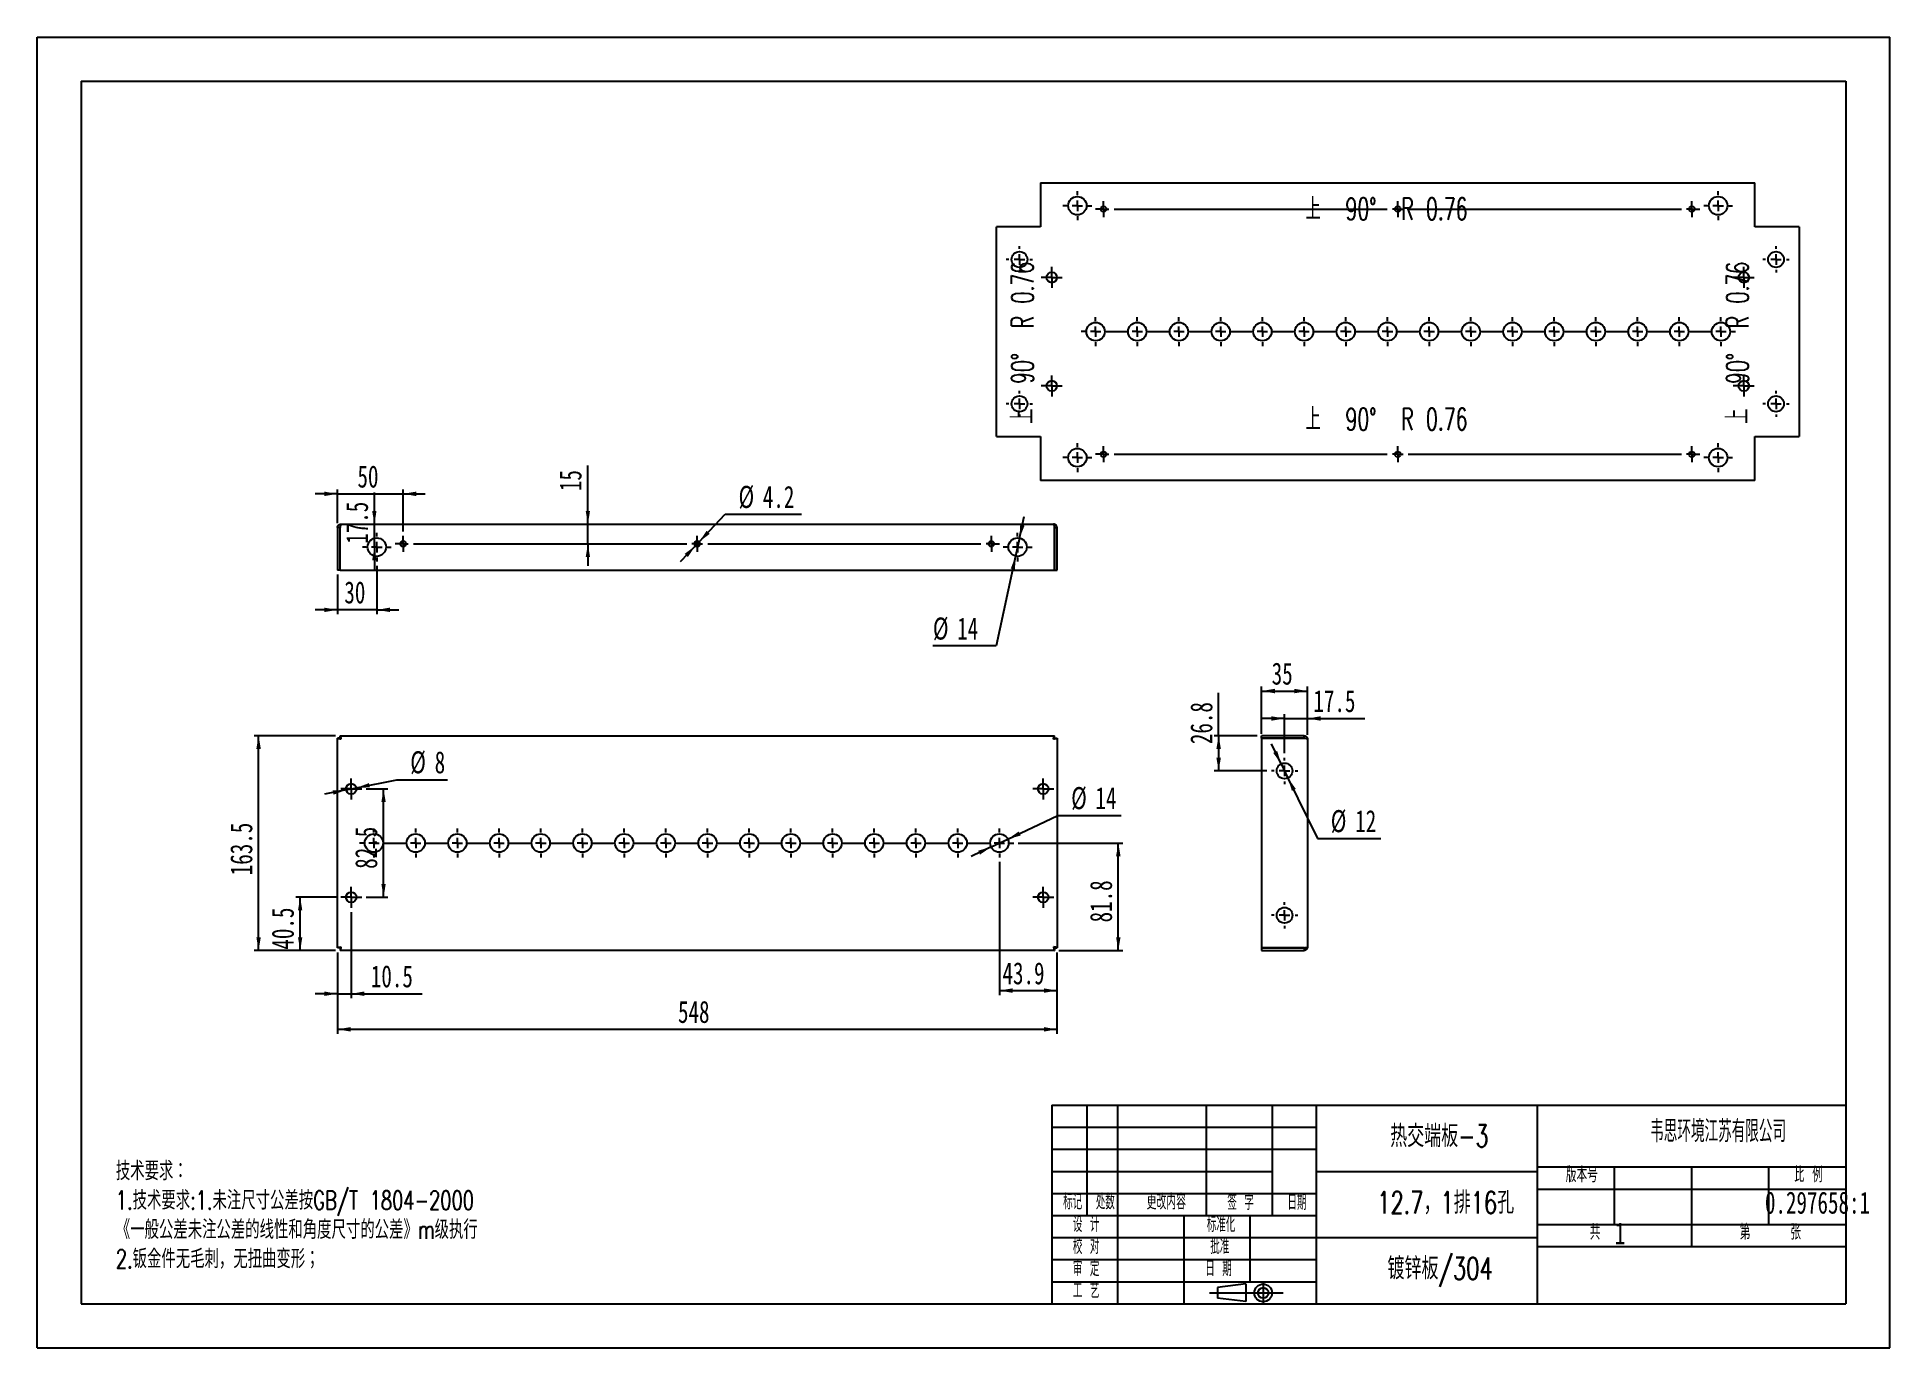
# Model space of a CAD drawing. Extents: x 0 to 1411, y 0 to 998.
import ezdxf

# ---------------------------------------------------------------- set-up
doc = ezdxf.new("R2010")
doc.units = 0
doc.header["$LTSCALE"] = 3.359556
doc.layers.get('0').update_dxf_attribs({"linetype": 'CONTINUOUS'})
for name, color, linetype in [('粗实线', 7, 'CONTINUOUS'), ('细实线', 7, 'CONTINUOUS'), ('轮廓线层', 7, 'CONTINUOUS')]:
    doc.layers.add(name, color=color, linetype=linetype)
doc.styles.add('SLDTEXTSTYLE0', font='TXT', dxfattribs={"width": 0.7, "bigfont": 'bigfont'})
doc.styles.add('SLDTEXTSTYLE1', font='TXT', dxfattribs={"width": 0.56, "bigfont": 'bigfont'})
doc.styles.add('SLDTEXTSTYLE2', font='TXT', dxfattribs={"width": 0.49, "bigfont": 'bigfont'})
doc.styles.add('SLDTEXTSTYLE3', font='TXT', dxfattribs={"width": 0.54, "bigfont": 'bigfont'})
doc.styles.add('SLDTEXTSTYLE4', font='TXT', dxfattribs={"width": 0.63, "bigfont": 'bigfont'})
doc.styles.add('SLDTEXTSTYLE5', font='TXT', dxfattribs={"width": 0.586667, "bigfont": 'bigfont'})
doc.styles.add('SLDTEXTSTYLE6', font='TXT', dxfattribs={"width": 0.7})
doc.styles.add('SLDTEXTSTYLE7', font='TXT', dxfattribs={"width": 0.628571, "bigfont": 'bigfont'})
doc.dimstyles.new('SLDDIMSTYLE0', dxfattribs={"dimtxt": 16.79778, "dimasz": 10.078668, "dimexe": 0, "dimexo": 0.0625, "dimgap": 4.199445, "dimtad": 2, "dimdec": 1, "dimrnd": 1e-09, "dimzin": 12, "dimtxsty": 'SLDTEXTSTYLE6', "dimsah": 1, "dimcen": 0.09, "dimazin": 3, "dimtfac": 1, "dimtdec": 1, "dimtofl": 0, "dimtmove": 0, "dimatfit": 3, "dimtolj": 1, "dimtzin": 12})
doc.dimstyles.new('SLDDIMSTYLE1', dxfattribs={"dimtxt": 16.79778, "dimasz": 10.078668, "dimexe": 0, "dimexo": 0.0625, "dimgap": 4.199445, "dimtad": 0, "dimtih": 1, "dimtoh": 1, "dimdec": 1, "dimrnd": 1e-09, "dimzin": 12, "dimtxsty": 'SLDTEXTSTYLE6', "dimsah": 1, "dimcen": 0, "dimazin": 3, "dimtfac": 1, "dimtdec": 1, "dimtmove": 0, "dimatfit": 3, "dimtolj": 1, "dimtzin": 12})
doc.dimstyles.new('SLDDIMSTYLE2', dxfattribs={"dimtxt": 16.79778, "dimasz": 10.078668, "dimexe": 0, "dimexo": 0.0625, "dimgap": 4.199445, "dimtad": 2, "dimdec": 1, "dimrnd": 1e-09, "dimzin": 12, "dimtxsty": 'SLDTEXTSTYLE6', "dimsah": 1, "dimcen": 0.09, "dimazin": 3, "dimtfac": 1, "dimtdec": 1, "dimtmove": 0, "dimatfit": 3, "dimtolj": 1, "dimtzin": 12})

msp = doc.modelspace()

# ---------------------------------------------------------------- texts
at = {"color": 7, "linetype": 'CONTINUOUS', "char_height": 16.7978, "attachment_point": 2, "style": 'SLDTEXTSTYLE7'}
for insert in [(1027.65, 875.48), (1027.65, 715.4)]:
    msp.add_mtext('上  90°  R 0.76', dxfattribs=dict(at, insert=insert))
at = {"color": 7, "linetype": 'CONTINUOUS', "char_height": 16.7978, "attachment_point": 2, "rotation": 90, "style": 'SLDTEXTSTYLE7'}
for insert in [(742.03, 765.01), (1286.61, 765.01)]:
    msp.add_mtext('上  90°  R 0.76', dxfattribs=dict(at, insert=insert))
at = {"layer": '细实线', "color": 7}
for s, insert, char_height, attachment_point, style in [('热交端板-3', (1067.93, 169.7), 16.798, 2, 'SLDTEXTSTYLE0'), ('韦思环境江苏有限公司', (1280.17, 173.38), 16.798, 2, 'SLDTEXTSTYLE1'), ('12.7，1排16孔', (1072.69, 119.01), 16.798, 2, 'SLDTEXTSTYLE0'), ('0.297658:1', (1355.84, 119.01), 16.798, 2, 'SLDTEXTSTYLE6'), ('1', (1201.42, 95.67), 16.8, 1, 'SLDTEXTSTYLE6'), ('1', (1201.42, 95.67), 16.8, 1, 'SLDTEXTSTYLE6'), ('镀锌板/304', (1068.46, 68.93), 16.798, 2, 'SLDTEXTSTYLE0')]:
    msp.add_mtext(s, dxfattribs=dict(at, insert=insert, char_height=char_height, attachment_point=attachment_point, style=style))
at = {"layer": '细实线', "attachment_point": 2}
for s, insert, char_height, style in [('版本号', (1176.39, 137.89), 11.758, 'SLDTEXTSTYLE4'), ('比 例', (1348.88, 137.89), 11.758, 'SLDTEXTSTYLE5'), ('标记', (788.65, 117.14), 11.758, 'SLDTEXTSTYLE1'), ('处数', (813.51, 117.14), 11.758, 'SLDTEXTSTYLE1'), ('更改内容', (859.92, 117.14), 11.758, 'SLDTEXTSTYLE2'), ('签 字', (916.5, 116.77), 11.758, 'SLDTEXTSTYLE3'), ('日期', (959.47, 116.77), 11.758, 'SLDTEXTSTYLE1'), ('设 计', (798.92, 99.98), 11.758, 'SLDTEXTSTYLE3'), ('标准化', (901.67, 99.98), 11.758, 'SLDTEXTSTYLE1'), ('共', (1186.46, 94.12), 11.76, 'SLDTEXTSTYLE4'), ('第', (1300.78, 94.12), 11.76, 'SLDTEXTSTYLE4'), ('张', (1339.24, 94.12), 11.76, 'SLDTEXTSTYLE4'), ('张', (1339.24, 94.12), 11.76, 'SLDTEXTSTYLE4'), ('校 对', (798.92, 83.26), 11.758, 'SLDTEXTSTYLE3'), ('批准', (900.67, 83.26), 11.758, 'SLDTEXTSTYLE1'), ('审 定', (798.92, 66.38), 11.758, 'SLDTEXTSTYLE3'), ('日 期', (899.7, 66.38), 11.758, 'SLDTEXTSTYLE3'), ('工 艺', (798.92, 49.58), 11.758, 'SLDTEXTSTYLE3')]:
    msp.add_mtext(s, dxfattribs=dict(at, insert=insert, char_height=char_height, style=style))

# ---------------------------------------------------------------- blocks, each defined once
blk = doc.blocks.new('块6')
at = {"color": 7, "linetype": 'CONTINUOUS'}
for p, q in [((427.5, 521.6), (400.7, 518.2)), ((400.7, 518.2), (400.7, 508.2)), ((427.5, 521.6), (427.5, 504.8)), ((427.5, 504.8), (400.7, 508.2))]:
    blk.add_line(p, q, dxfattribs=at)
at = {"layer": '轮廓线层', "color": 7}
for p, q in [((393, 513.1), (463.3, 513.1)), ((444.2, 523), (444.2, 503.2))]:
    blk.add_line(p, q, dxfattribs=at)
for radius in [8.4, 5.04]:
    blk.add_circle((444.2, 513.1), radius, dxfattribs=at)
blk = doc.blocks.new('SW_NOTE_0')
at = {"layer": '细实线', "color": 0, "attachment_point": 1, "style": 'SLDTEXTSTYLE0'}
for s, insert, char_height in [('技术要求：', (0, 18.3), 14.22), ('1.技术要求:1.未注尺寸公差按GB/T 1804-2000', (0, -4), 14.222), ('《一般公差未注公差的线性和角度尺寸的公差》m级执行', (0, -26.3), 14.222), ('2.钣金件无毛刺，无扭曲变形；', (0, -48.6), 14.222)]:
    blk.add_mtext(s, dxfattribs=dict(at, insert=insert, char_height=char_height))
blk = doc.blocks.new('_D')
at = {"layer": '细实线'}
for p, q in [((228.7, 301.1), (228.7, 239.2)), ((776.7, 301.1), (776.7, 239.2)), ((776.7, 242.5), (228.7, 242.5))]:
    blk.add_line(p, q, dxfattribs=at)
for points in [[(228.7, 242.5), (238.8, 240.8), (238.8, 244.2)], [(776.7, 242.5), (766.7, 244.2), (766.7, 240.8)]]:
    blk.add_solid(points, dxfattribs=at)
at = {"layer": '细实线', "insert": (488.1, 264.2), "char_height": 16.8, "attachment_point": 1, "style": 'SLDTEXTSTYLE6'}
blk.add_mtext('548', dxfattribs=at)
blk = doc.blocks.new('_D_1')
at = {"layer": '细实线'}
for p, q in [((227.3, 466), (165.4, 466)), ((168.7, 302.5), (168.7, 466)), ((227.3, 302.5), (165.4, 302.5))]:
    blk.add_line(p, q, dxfattribs=at)
for points in [[(168.7, 466), (167, 456), (170.4, 456)], [(168.7, 302.5), (170.4, 312.6), (167, 312.6)]]:
    blk.add_solid(points, dxfattribs=at)
at = {"layer": '细实线', "insert": (147.1, 359.8), "char_height": 16.8, "attachment_point": 1, "rotation": 90, "style": 'SLDTEXTSTYLE6'}
blk.add_mtext('163.5', dxfattribs=at)
blk = doc.blocks.new('_D_2')
at = {"layer": '细实线'}
for p, q in [((732.8, 369.9), (732.8, 268.6)), ((776.7, 301.1), (776.7, 268.6)), ((732.8, 272), (776.7, 272))]:
    blk.add_line(p, q, dxfattribs=at)
for points in [[(732.8, 272), (742.9, 270.3), (742.9, 273.7)], [(776.7, 272), (766.7, 273.7), (766.7, 270.3)]]:
    blk.add_solid(points, dxfattribs=at)
at = {"layer": '细实线', "insert": (735.2, 293.6), "char_height": 16.8, "attachment_point": 1, "style": 'SLDTEXTSTYLE6'}
blk.add_mtext('43.9', dxfattribs=at)
blk = doc.blocks.new('_D_3')
at = {"layer": '细实线'}
for p, q in [((747.2, 384.3), (826.8, 384.3)), ((823.4, 302.5), (823.4, 384.3)), ((778.1, 302.5), (826.8, 302.5))]:
    blk.add_line(p, q, dxfattribs=at)
for points in [[(823.4, 384.3), (821.7, 374.2), (825.1, 374.2)], [(823.4, 302.5), (825.1, 312.6), (821.7, 312.6)]]:
    blk.add_solid(points, dxfattribs=at)
at = {"layer": '细实线', "insert": (801.8, 323.9), "char_height": 16.8, "attachment_point": 1, "rotation": 90, "style": 'SLDTEXTSTYLE6'}
blk.add_mtext('81.8', dxfattribs=at)
blk = doc.blocks.new('_D_4')
at = {"layer": '细实线'}
for p, q in [((739.2, 387.3), (777.4, 405.3)), ((777.4, 405.3), (825.6, 405.3)), ((726.5, 381.3), (711.3, 374.1)), ((726.5, 381.3), (739.2, 387.3))]:
    blk.add_line(p, q, dxfattribs=at)
for points in [[(726.5, 381.3), (716.7, 378.5), (718.1, 375.5)], [(739.2, 387.3), (749, 390), (747.6, 393.1)]]:
    blk.add_solid(points, dxfattribs=at)
at = {"layer": '细实线', "char_height": 16.8, "attachment_point": 1, "style": 'SLDTEXTSTYLE6'}
for s, insert in [('%%c', (787.5, 426.9)), ('14', (806, 426.9))]:
    blk.add_mtext(s, dxfattribs=dict(at, insert=insert))
blk = doc.blocks.new('_D_5')
at = {"layer": '细实线'}
for p, q in [((250.6, 425.5), (267.2, 425.5)), ((263.9, 343), (263.9, 425.5)), ((250.6, 343), (267.2, 343))]:
    blk.add_line(p, q, dxfattribs=at)
for points in [[(263.9, 425.5), (262.2, 415.5), (265.5, 415.5)], [(263.9, 343), (265.5, 353.1), (262.2, 353.1)]]:
    blk.add_solid(points, dxfattribs=at)
at = {"layer": '细实线', "insert": (242.2, 364.7), "char_height": 16.8, "attachment_point": 1, "rotation": 90, "style": 'SLDTEXTSTYLE6'}
blk.add_mtext('82.5', dxfattribs=at)
blk = doc.blocks.new('_D_6')
at = {"layer": '细实线'}
for p, q in [((227.9, 343), (197, 343)), ((200.4, 302.5), (200.4, 343)), ((227.3, 302.5), (197, 302.5))]:
    blk.add_line(p, q, dxfattribs=at)
for points in [[(200.4, 343), (198.7, 333), (202, 333)], [(200.4, 302.5), (202, 312.6), (198.7, 312.6)]]:
    blk.add_solid(points, dxfattribs=at)
at = {"layer": '细实线', "insert": (178.7, 303.2), "char_height": 16.8, "attachment_point": 1, "rotation": 90, "style": 'SLDTEXTSTYLE6'}
blk.add_mtext('40.5', dxfattribs=at)
blk = doc.blocks.new('_D_7')
at = {"layer": '细实线'}
for p, q in [((239.2, 331.7), (239.2, 266.3)), ((228.7, 301.1), (228.7, 266.3)), ((228.7, 269.6), (211.9, 269.6)), ((228.7, 269.6), (239.2, 269.6)), ((239.2, 269.6), (293.3, 269.6))]:
    blk.add_line(p, q, dxfattribs=at)
for points in [[(228.7, 269.6), (218.7, 271.3), (218.7, 267.9)], [(239.2, 269.6), (249.3, 267.9), (249.3, 271.3)]]:
    blk.add_solid(points, dxfattribs=at)
at = {"layer": '细实线', "insert": (254.2, 291.3), "char_height": 16.8, "attachment_point": 1, "style": 'SLDTEXTSTYLE6'}
blk.add_mtext('10.5', dxfattribs=at)
blk = doc.blocks.new('_D_8')
at = {"layer": '细实线'}
for p, q in [((235.3, 424.7), (218.8, 421.4)), ((235.3, 424.7), (243.2, 426.3)), ((243.2, 426.3), (274.1, 432.5)), ((274.1, 432.5), (312.6, 432.5))]:
    blk.add_line(p, q, dxfattribs=at)
for points in [[(235.3, 424.7), (225.1, 424.4), (225.8, 421.1)], [(243.2, 426.3), (253.4, 426.7), (252.7, 429.9)]]:
    blk.add_solid(points, dxfattribs=at)
at = {"layer": '细实线', "char_height": 16.8, "attachment_point": 1, "style": 'SLDTEXTSTYLE6'}
for s, insert in [('%%c', (284.2, 454.2)), ('8', (302.8, 454.2))]:
    blk.add_mtext(s, dxfattribs=dict(at, insert=insert))
blk = doc.blocks.new('SW_CENTERMARKSYMBOL_0')
at = {"layer": '细实线', "color": 0}
for p, q in [((-452.5, 0), (-455.5, 0)), ((-444.5, 0), (-448.5, 0)), ((-444.5, 8), (-444.5, 11)), ((-444.5, 0), (-444.5, 4)), ((-444.5, 0), (-444.5, -4)), ((-444.5, 0), (-440.5, 0)), ((-436.5, 0), (-420.75, 0)), ((-412.75, 0), (-416.75, 0)), ((-412.75, 8), (-412.75, 11)), ((-412.75, 0), (-412.75, 4)), ((-412.75, 0), (-412.75, -4)), ((-412.75, 0), (-408.75, 0)), ((-404.75, 0), (-389, 0)), ((-381, 0), (-385, 0)), ((-381, 8), (-381, 11)), ((-381, 0), (-381, 4)), ((-381, 0), (-381, -4)), ((-381, 0), (-377, 0)), ((-373, 0), (-357.25, 0)), ((-349.25, 0), (-353.25, 0)), ((-349.25, 8), (-349.25, 11)), ((-349.25, 0), (-349.25, 4)), ((-349.25, 0), (-349.25, -4)), ((-349.25, 0), (-345.25, 0)), ((-341.25, 0), (-325.5, 0)), ((-317.5, 0), (-321.5, 0)), ((-317.5, 8), (-317.5, 11)), ((-317.5, 0), (-317.5, 4)), ((-317.5, 0), (-317.5, -4)), ((-317.5, 0), (-313.5, 0)), ((-309.5, 0), (-293.75, 0)), ((-285.75, 0), (-289.75, 0)), ((-285.75, 8), (-285.75, 11)), ((-285.75, 0), (-285.75, 4)), ((-285.75, 0), (-285.75, -4)), ((-285.75, 0), (-281.75, 0)), ((-277.75, 0), (-262, 0)), ((-254, 0), (-258, 0)), ((-254, 8), (-254, 11)), ((-254, 0), (-254, 4)), ((-254, 0), (-254, -4)), ((-254, 0), (-250, 0)), ((-246, 0), (-230.25, 0)), ((-222.25, 0), (-226.25, 0)), ((-222.25, 8), (-222.25, 11)), ((-222.25, 0), (-222.25, 4)), ((-222.25, 0), (-222.25, -4)), ((-222.25, 0), (-218.25, 0)), ((-214.25, 0), (-198.5, 0)), ((-190.5, 0), (-194.5, 0)), ((-190.5, 8), (-190.5, 11)), ((-190.5, 0), (-190.5, 4)), ((-190.5, 0), (-190.5, -4)), ((-190.5, 0), (-186.5, 0)), ((-182.5, 0), (-166.75, 0)), ((-158.75, 0), (-162.75, 0)), ((-158.75, 8), (-158.75, 11)), ((-158.75, 0), (-158.75, 4)), ((-158.75, 0), (-158.75, -4)), ((-158.75, 0), (-154.75, 0)), ((-150.75, 0), (-135, 0)), ((-127, 0), (-131, 0)), ((-127, 8), (-127, 11)), ((-127, 0), (-127, 4)), ((-127, 0), (-127, -4)), ((-127, 0), (-123, 0)), ((-119, 0), (-103.25, 0)), ((-95.25, 0), (-99.25, 0)), ((-95.25, 8), (-95.25, 11)), ((-95.25, 0), (-95.25, 4)), ((-95.25, 0), (-95.25, -4)), ((-95.25, 0), (-91.25, 0)), ((-87.25, 0), (-71.5, 0)), ((-63.5, 0), (-67.5, 0)), ((-63.5, 8), (-63.5, 11)), ((-63.5, 0), (-63.5, 4)), ((-63.5, 0), (-63.5, -4)), ((-63.5, 0), (-59.5, 0)), ((-55.5, 0), (-39.75, 0)), ((-31.75, 0), (-35.75, 0)), ((-31.75, 8), (-31.75, 11)), ((-31.75, 0), (-31.75, 4)), ((-31.75, 0), (-31.75, -4)), ((-31.75, 0), (-27.75, 0)), ((-23.75, 0), (-8, 0)), ((0, 0), (-4, 0)), ((0, 8), (0, 11)), ((0, 0), (0, 4)), ((0, 0), (0, -4)), ((0, 0), (4, 0)), ((8, 0), (23.75, 0)), ((31.75, 0), (27.75, 0)), ((31.75, 8), (31.75, 11)), ((31.75, 0), (31.75, 4)), ((31.75, 0), (31.75, -4)), ((31.75, 0), (35.75, 0)), ((39.75, 0), (42.75, 0)), ((-444.5, -8), (-444.5, -11)), ((-412.75, -8), (-412.75, -11)), ((-381, -8), (-381, -11)), ((-349.25, -8), (-349.25, -11)), ((-317.5, -8), (-317.5, -11)), ((-285.75, -8), (-285.75, -11)), ((-254, -8), (-254, -11)), ((-222.25, -8), (-222.25, -11)), ((-190.5, -8), (-190.5, -11)), ((-158.75, -8), (-158.75, -11)), ((-127, -8), (-127, -11)), ((-95.25, -8), (-95.25, -11)), ((-63.5, -8), (-63.5, -11)), ((-31.75, -8), (-31.75, -11)), ((0, -8), (0, -11)), ((31.75, -8), (31.75, -11))]:
    blk.add_line(p, q, dxfattribs=at)
blk = doc.blocks.new('SW_CENTERMARKSYMBOL_1')
at = {"layer": '细实线', "color": 0}
for p, q in [((-4, 0), (-8, 0)), ((0, 0), (-4, 0)), ((0, 4), (0, 8)), ((0, 0), (0, 4)), ((0, 0), (0, -4)), ((0, 0), (4, 0)), ((4, 0), (8, 0)), ((0, -4), (0, -8))]:
    blk.add_line(p, q, dxfattribs=at)
blk = doc.blocks.new('SW_CENTERMARKSYMBOL_2')
at = {"layer": '细实线', "color": 0}
for p, q in [((-4, 0), (-8, 0)), ((0, 0), (-4, 0)), ((0, 4), (0, 8)), ((0, 0), (0, 4)), ((0, 0), (0, -4)), ((0, 0), (4, 0)), ((4, 0), (8, 0)), ((0, -4), (0, -8))]:
    blk.add_line(p, q, dxfattribs=at)
blk = doc.blocks.new('SW_CENTERMARKSYMBOL_3')
at = {"layer": '细实线', "color": 0}
for p, q in [((-4, 0), (-8, 0)), ((0, 0), (-4, 0)), ((0, 4), (0, 8)), ((0, 0), (0, 4)), ((0, 0), (0, -4)), ((0, 0), (4, 0)), ((4, 0), (8, 0)), ((0, -4), (0, -8))]:
    blk.add_line(p, q, dxfattribs=at)
blk = doc.blocks.new('SW_CENTERMARKSYMBOL_4')
at = {"layer": '细实线', "color": 0}
for p, q in [((-4, 0), (-8, 0)), ((0, 0), (-4, 0)), ((0, 4), (0, 8)), ((0, 0), (0, 4)), ((0, 0), (0, -4)), ((0, 0), (4, 0)), ((4, 0), (8, 0)), ((0, -4), (0, -8))]:
    blk.add_line(p, q, dxfattribs=at)
blk = doc.blocks.new('_D_9')
at = {"layer": '细实线'}
for p, q in [((932.5, 467.4), (932.5, 503.4)), ((932.5, 500), (967.5, 500)), ((967.5, 466.7), (967.5, 503.4))]:
    blk.add_line(p, q, dxfattribs=at)
for points in [[(932.5, 500), (942.6, 498.3), (942.6, 501.7)], [(967.5, 500), (957.4, 501.7), (957.4, 498.3)]]:
    blk.add_solid(points, dxfattribs=at)
at = {"layer": '细实线', "insert": (940.2, 521.7), "char_height": 16.8, "attachment_point": 1, "style": 'SLDTEXTSTYLE6'}
blk.add_mtext('35', dxfattribs=at)
blk = doc.blocks.new('_D_10')
at = {"layer": '细实线'}
for p, q in [((950, 452.6), (950, 482.5)), ((967.5, 466.7), (967.5, 482.5)), ((950, 479.1), (933.2, 479.1)), ((950, 479.1), (967.5, 479.1)), ((967.5, 479.1), (1011.1, 479.1))]:
    blk.add_line(p, q, dxfattribs=at)
for points in [[(950, 479.1), (939.9, 480.8), (939.9, 477.4)], [(967.5, 479.1), (977.6, 477.4), (977.6, 480.8)]]:
    blk.add_solid(points, dxfattribs=at)
at = {"layer": '细实线', "insert": (972, 500.8), "char_height": 16.8, "attachment_point": 1, "style": 'SLDTEXTSTYLE6'}
blk.add_mtext('17.5', dxfattribs=at)
blk = doc.blocks.new('_D_11')
at = {"layer": '细实线'}
for p, q in [((899.8, 466), (899.8, 498.7)), ((929.1, 466), (896.4, 466)), ((899.8, 466), (899.8, 439.2)), ((936.6, 439.2), (896.4, 439.2))]:
    blk.add_line(p, q, dxfattribs=at)
for points in [[(899.8, 466), (898.1, 456), (901.5, 456)], [(899.8, 439.2), (901.5, 449.3), (898.1, 449.3)]]:
    blk.add_solid(points, dxfattribs=at)
at = {"layer": '细实线', "insert": (878.2, 459.6), "char_height": 16.8, "attachment_point": 1, "rotation": 90, "style": 'SLDTEXTSTYLE6'}
blk.add_mtext('26.8', dxfattribs=at)
blk = doc.blocks.new('_D_12')
at = {"layer": '细实线'}
for p, q in [((947.4, 444.6), (940, 459.7)), ((947.4, 444.6), (952.6, 433.8)), ((952.6, 433.8), (975.2, 387.8)), ((975.2, 387.8), (1023.4, 387.8))]:
    blk.add_line(p, q, dxfattribs=at)
for points in [[(947.4, 444.6), (944.4, 454.4), (941.4, 452.9)], [(952.6, 433.8), (955.6, 424), (958.6, 425.5)]]:
    blk.add_solid(points, dxfattribs=at)
at = {"layer": '细实线', "char_height": 16.8, "attachment_point": 1, "style": 'SLDTEXTSTYLE6'}
for s, insert in [('%%c', (985.2, 409.4)), ('12', (1003.8, 409.4))]:
    blk.add_mtext(s, dxfattribs=dict(at, insert=insert))
blk = doc.blocks.new('SW_CENTERMARKSYMBOL_5')
at = {"layer": '细实线', "color": 0}
for p, q in [((-8, 0), (-10, 0)), ((0, 0), (-4, 0)), ((0, 8), (0, 10)), ((0, 0), (0, 4)), ((0, 0), (0, -4)), ((0, 0), (4, 0)), ((8, 0), (10, 0)), ((0, -8), (0, -10))]:
    blk.add_line(p, q, dxfattribs=at)
blk = doc.blocks.new('SW_CENTERMARKSYMBOL_6')
at = {"layer": '细实线', "color": 0}
for p, q in [((-8, 0), (-10, 0)), ((0, 0), (-4, 0)), ((0, 8), (0, 10)), ((0, 0), (0, 4)), ((0, 0), (0, -4)), ((0, 0), (4, 0)), ((8, 0), (10, 0)), ((0, -8), (0, -10))]:
    blk.add_line(p, q, dxfattribs=at)
blk = doc.blocks.new('_D_13')
at = {"layer": '细实线'}
for p, q in [((228.7, 650.1), (211.9, 650.1)), ((228.7, 627.7), (228.7, 653.4)), ((228.7, 650.1), (278.7, 650.1)), ((278.7, 621.5), (278.7, 653.4)), ((278.7, 650.1), (295.5, 650.1))]:
    blk.add_line(p, q, dxfattribs=at)
for points in [[(228.7, 650.1), (218.7, 651.8), (218.7, 648.4)], [(278.7, 650.1), (288.8, 648.4), (288.8, 651.8)]]:
    blk.add_solid(points, dxfattribs=at)
at = {"layer": '细实线', "insert": (244, 671.7), "char_height": 16.8, "attachment_point": 1, "style": 'SLDTEXTSTYLE6'}
blk.add_mtext('50', dxfattribs=at)
blk = doc.blocks.new('_D_14')
at = {"layer": '细实线'}
for p, q in [((258.7, 595.2), (258.7, 558.4)), ((228.7, 588.7), (228.7, 558.4)), ((228.7, 561.8), (211.9, 561.8)), ((258.7, 561.8), (228.7, 561.8)), ((258.7, 561.8), (275.5, 561.8))]:
    blk.add_line(p, q, dxfattribs=at)
for points in [[(228.7, 561.8), (218.7, 563.5), (218.7, 560.1)], [(258.7, 561.8), (268.8, 560.1), (268.8, 563.5)]]:
    blk.add_solid(points, dxfattribs=at)
at = {"layer": '细实线', "insert": (234, 583.5), "char_height": 16.8, "attachment_point": 1, "style": 'SLDTEXTSTYLE6'}
blk.add_mtext('30', dxfattribs=at)
blk = doc.blocks.new('_D_15')
at = {"layer": '细实线'}
for p, q in [((419.5, 627), (419.5, 671.7)), ((419.5, 612), (419.5, 627)), ((419.5, 612), (419.5, 595.2))]:
    blk.add_line(p, q, dxfattribs=at)
for points in [[(419.5, 627), (421.1, 637.1), (417.8, 637.1)], [(419.5, 612), (417.8, 602), (421.1, 602)]]:
    blk.add_solid(points, dxfattribs=at)
at = {"layer": '细实线', "insert": (397.8, 652.2), "char_height": 16.8, "attachment_point": 1, "rotation": 90, "style": 'SLDTEXTSTYLE6'}
blk.add_mtext('15', dxfattribs=at)
blk = doc.blocks.new('_D_16')
at = {"layer": '细实线'}
for p, q in [((256.9, 627), (256.9, 651.2)), ((256.9, 609.5), (256.9, 627)), ((256.9, 609.5), (256.9, 592.7))]:
    blk.add_line(p, q, dxfattribs=at)
for points in [[(256.9, 627), (258.5, 637.1), (255.2, 637.1)], [(256.9, 609.5), (255.2, 599.5), (258.5, 599.5)]]:
    blk.add_solid(points, dxfattribs=at)
at = {"layer": '细实线', "insert": (235.2, 612.1), "char_height": 16.8, "attachment_point": 1, "rotation": 90, "style": 'SLDTEXTSTYLE6'}
blk.add_mtext('17.5', dxfattribs=at)
blk = doc.blocks.new('_D_17')
at = {"layer": '细实线'}
for p, q in [((748.2, 616.4), (751.8, 632.8)), ((748.2, 616.4), (745.2, 602.7)), ((745.2, 602.7), (730.4, 534.4)), ((730.4, 534.4), (682.2, 534.4))]:
    blk.add_line(p, q, dxfattribs=at)
for points in [[(748.2, 616.4), (752, 625.9), (748.7, 626.6)], [(745.2, 602.7), (741.5, 593.2), (744.7, 592.5)]]:
    blk.add_solid(points, dxfattribs=at)
at = {"layer": '细实线', "char_height": 16.8, "attachment_point": 1, "style": 'SLDTEXTSTYLE6'}
for s, insert in [('%%c', (682.2, 556)), ('14', (700.7, 556))]:
    blk.add_mtext(s, dxfattribs=dict(at, insert=insert))
blk = doc.blocks.new('_D_18')
at = {"layer": '细实线'}
for p, q in [((504.2, 613.6), (524.1, 634.6)), ((524.1, 634.6), (582.1, 634.6)), ((501.3, 610.5), (489.7, 598.3)), ((501.3, 610.5), (504.2, 613.6))]:
    blk.add_line(p, q, dxfattribs=at)
for points in [[(504.2, 613.6), (512.3, 619.7), (509.9, 622)], [(501.3, 610.5), (493.1, 604.4), (495.6, 602)]]:
    blk.add_solid(points, dxfattribs=at)
at = {"layer": '细实线', "char_height": 16.8, "attachment_point": 1, "style": 'SLDTEXTSTYLE6'}
for s, insert in [('%%c', (534.2, 656.2)), ('4.2', (552.7, 656.2))]:
    blk.add_mtext(s, dxfattribs=dict(at, insert=insert))
blk = doc.blocks.new('SW_CENTERMARKSYMBOL_7')
at = {"layer": '细实线', "color": 0}
for p, q in [((-8, 0), (-11, 0)), ((0, 0), (-4, 0)), ((0, 8), (0, 11)), ((0, 0), (0, 4)), ((0, 0), (0, -4)), ((0, 0), (4, 0)), ((8, 0), (11, 0)), ((0, -8), (0, -11))]:
    blk.add_line(p, q, dxfattribs=at)
blk = doc.blocks.new('SW_CENTERMARKSYMBOL_8')
at = {"layer": '细实线', "color": 0}
for p, q in [((-8, 0), (-11, 0)), ((0, 0), (-4, 0)), ((0, 8), (0, 11)), ((0, 0), (0, 4)), ((0, 0), (0, -4)), ((0, 0), (4, 0)), ((8, 0), (11, 0)), ((0, -8), (0, -11))]:
    blk.add_line(p, q, dxfattribs=at)
blk = doc.blocks.new('SW_CENTERMARKSYMBOL_9')
at = {"layer": '细实线', "color": 0}
for p, q in [((-228, 0), (-230.1, 0)), ((-224, 0), (-228, 0)), ((-224, 4), (-224, 6.1)), ((-224, 0), (-224, 4)), ((-224, 0), (-224, -4)), ((-224, 0), (-220, 0)), ((-216, 0), (-8, 0)), ((0, 0), (-4, 0)), ((0, 4), (0, 6.1)), ((0, 0), (0, 4)), ((0, 0), (0, -4)), ((0, 0), (4, 0)), ((8, 0), (216, 0)), ((224, 0), (220, 0)), ((224, 4), (224, 6.1)), ((224, 0), (224, 4)), ((224, 0), (224, -4)), ((224, 0), (228, 0)), ((228, 0), (230.1, 0)), ((-224, -4), (-224, -6.1)), ((0, -4), (0, -6.1)), ((224, -4), (224, -6.1))]:
    blk.add_line(p, q, dxfattribs=at)
blk = doc.blocks.new('SW_CENTERMARKSYMBOL_10')
at = {"layer": '细实线', "color": 0}
for p, q in [((-39.75, 0), (-42.75, 0)), ((-31.75, 0), (-35.75, 0)), ((-31.75, 8), (-31.75, 11)), ((-31.75, 0), (-31.75, 4)), ((-31.75, 0), (-31.75, -4)), ((-31.75, 0), (-27.75, 0)), ((-23.75, 0), (-8, 0)), ((0, 0), (-4, 0)), ((0, 8), (0, 11)), ((0, 0), (0, 4)), ((0, 0), (0, -4)), ((0, 0), (4, 0)), ((8, 0), (23.75, 0)), ((31.75, 0), (27.75, 0)), ((31.75, 8), (31.75, 11)), ((31.75, 0), (31.75, 4)), ((31.75, 0), (31.75, -4)), ((31.75, 0), (35.75, 0)), ((39.75, 0), (55.5, 0)), ((63.5, 0), (59.5, 0)), ((63.5, 8), (63.5, 11)), ((63.5, 0), (63.5, 4)), ((63.5, 0), (63.5, -4)), ((63.5, 0), (67.5, 0)), ((71.5, 0), (87.25, 0)), ((95.25, 0), (91.25, 0)), ((95.25, 8), (95.25, 11)), ((95.25, 0), (95.25, 4)), ((95.25, 0), (95.25, -4)), ((95.25, 0), (99.25, 0)), ((103.25, 0), (119, 0)), ((127, 0), (123, 0)), ((127, 8), (127, 11)), ((127, 0), (127, 4)), ((127, 0), (127, -4)), ((127, 0), (131, 0)), ((135, 0), (150.75, 0)), ((158.75, 0), (154.75, 0)), ((158.75, 8), (158.75, 11)), ((158.75, 0), (158.75, 4)), ((158.75, 0), (158.75, -4)), ((158.75, 0), (162.75, 0)), ((166.75, 0), (182.5, 0)), ((190.5, 0), (186.5, 0)), ((190.5, 8), (190.5, 11)), ((190.5, 0), (190.5, 4)), ((190.5, 0), (190.5, -4)), ((190.5, 0), (194.5, 0)), ((198.5, 0), (214.25, 0)), ((222.25, 0), (218.25, 0)), ((222.25, 8), (222.25, 11)), ((222.25, 0), (222.25, 4)), ((222.25, 0), (222.25, -4)), ((222.25, 0), (226.25, 0)), ((230.25, 0), (246, 0)), ((254, 0), (250, 0)), ((254, 8), (254, 11)), ((254, 0), (254, 4)), ((254, 0), (254, -4)), ((254, 0), (258, 0)), ((262, 0), (277.75, 0)), ((285.75, 0), (281.75, 0)), ((285.75, 8), (285.75, 11)), ((285.75, 0), (285.75, 4)), ((285.75, 0), (285.75, -4)), ((285.75, 0), (289.75, 0)), ((293.75, 0), (309.5, 0)), ((317.5, 0), (313.5, 0)), ((317.5, 8), (317.5, 11)), ((317.5, 0), (317.5, 4)), ((317.5, 0), (317.5, -4)), ((317.5, 0), (321.5, 0)), ((325.5, 0), (341.25, 0)), ((349.25, 0), (345.25, 0)), ((349.25, 8), (349.25, 11)), ((349.25, 0), (349.25, 4)), ((349.25, 0), (349.25, -4)), ((349.25, 0), (353.25, 0)), ((357.25, 0), (373, 0)), ((381, 0), (377, 0)), ((381, 8), (381, 11)), ((381, 0), (381, 4)), ((381, 0), (381, -4)), ((381, 0), (385, 0)), ((389, 0), (404.75, 0)), ((412.75, 0), (408.75, 0)), ((412.75, 8), (412.75, 11)), ((412.75, 0), (412.75, 4)), ((412.75, 0), (412.75, -4)), ((412.75, 0), (416.75, 0)), ((420.75, 0), (436.5, 0)), ((444.5, 0), (440.5, 0)), ((444.5, 8), (444.5, 11)), ((444.5, 0), (444.5, 4)), ((444.5, 0), (444.5, -4)), ((444.5, 0), (448.5, 0)), ((452.5, 0), (455.5, 0)), ((-31.75, -8), (-31.75, -11)), ((0, -8), (0, -11)), ((31.75, -8), (31.75, -11)), ((63.5, -8), (63.5, -11)), ((95.25, -8), (95.25, -11)), ((127, -8), (127, -11)), ((158.75, -8), (158.75, -11)), ((190.5, -8), (190.5, -11)), ((222.25, -8), (222.25, -11)), ((254, -8), (254, -11)), ((285.75, -8), (285.75, -11)), ((317.5, -8), (317.5, -11)), ((349.25, -8), (349.25, -11)), ((381, -8), (381, -11)), ((412.75, -8), (412.75, -11)), ((444.5, -8), (444.5, -11))]:
    blk.add_line(p, q, dxfattribs=at)
blk = doc.blocks.new('SW_CENTERMARKSYMBOL_11')
at = {"layer": '细实线', "color": 0}
for p, q in [((-4, 0), (-8, 0)), ((0, 0), (-4, 0)), ((0, 4), (0, 8)), ((0, 0), (0, 4)), ((0, 0), (0, -4)), ((0, 0), (4, 0)), ((4, 0), (8, 0)), ((0, -4), (0, -8))]:
    blk.add_line(p, q, dxfattribs=at)
blk = doc.blocks.new('SW_CENTERMARKSYMBOL_12')
at = {"layer": '细实线', "color": 0}
for p, q in [((-4, 0), (-8, 0)), ((0, 0), (-4, 0)), ((0, 4), (0, 8)), ((0, 0), (0, 4)), ((0, 0), (0, -4)), ((0, 0), (4, 0)), ((4, 0), (8, 0)), ((0, -4), (0, -8))]:
    blk.add_line(p, q, dxfattribs=at)
blk = doc.blocks.new('SW_CENTERMARKSYMBOL_13')
at = {"layer": '细实线', "color": 0}
for p, q in [((-4, 0), (-8, 0)), ((0, 0), (-4, 0)), ((0, 4), (0, 8)), ((0, 0), (0, 4)), ((0, 0), (0, -4)), ((0, 0), (4, 0)), ((4, 0), (8, 0)), ((0, -4), (0, -8))]:
    blk.add_line(p, q, dxfattribs=at)
blk = doc.blocks.new('SW_CENTERMARKSYMBOL_14')
at = {"layer": '细实线', "color": 0}
for p, q in [((-4, 0), (-8, 0)), ((0, 0), (-4, 0)), ((0, 4), (0, 8)), ((0, 0), (0, 4)), ((0, 0), (0, -4)), ((0, 0), (4, 0)), ((4, 0), (8, 0)), ((0, -4), (0, -8))]:
    blk.add_line(p, q, dxfattribs=at)
blk = doc.blocks.new('SW_CENTERMARKSYMBOL_15')
at = {"layer": '细实线', "color": 0}
for p, q in [((-8, 0), (-10, 0)), ((0, 0), (-4, 0)), ((0, 8), (0, 10)), ((0, 0), (0, 4)), ((0, 0), (0, -4)), ((0, 0), (4, 0)), ((8, 0), (10, 0)), ((0, -8), (0, -10))]:
    blk.add_line(p, q, dxfattribs=at)
blk = doc.blocks.new('SW_CENTERMARKSYMBOL_16')
at = {"layer": '细实线', "color": 0}
for p, q in [((-8, 0), (-10, 0)), ((0, 0), (-4, 0)), ((0, 8), (0, 10)), ((0, 0), (0, 4)), ((0, 0), (0, -4)), ((0, 0), (4, 0)), ((8, 0), (10, 0)), ((0, -8), (0, -10))]:
    blk.add_line(p, q, dxfattribs=at)
blk = doc.blocks.new('SW_CENTERMARKSYMBOL_17')
at = {"layer": '细实线', "color": 0}
for p, q in [((-8, 0), (-11, 0)), ((0, 0), (-4, 0)), ((0, 8), (0, 11)), ((0, 0), (0, 4)), ((0, 0), (0, -4)), ((0, 0), (4, 0)), ((8, 0), (11, 0)), ((0, -8), (0, -11))]:
    blk.add_line(p, q, dxfattribs=at)
blk = doc.blocks.new('SW_CENTERMARKSYMBOL_18')
at = {"layer": '细实线', "color": 0}
for p, q in [((-8, 0), (-11, 0)), ((0, 0), (-4, 0)), ((0, 8), (0, 11)), ((0, 0), (0, 4)), ((0, 0), (0, -4)), ((0, 0), (4, 0)), ((8, 0), (11, 0)), ((0, -8), (0, -11))]:
    blk.add_line(p, q, dxfattribs=at)
blk = doc.blocks.new('SW_CENTERMARKSYMBOL_19')
at = {"layer": '细实线', "color": 0}
for p, q in [((-228, 0), (-230.1, 0)), ((-224, 0), (-228, 0)), ((-224, 4), (-224, 6.1)), ((-224, 0), (-224, 4)), ((-224, 0), (-224, -4)), ((-224, 0), (-220, 0)), ((-216, 0), (-8, 0)), ((0, 0), (-4, 0)), ((0, 4), (0, 6.1)), ((0, 0), (0, 4)), ((0, 0), (0, -4)), ((0, 0), (4, 0)), ((8, 0), (216, 0)), ((224, 0), (220, 0)), ((224, 4), (224, 6.1)), ((224, 0), (224, 4)), ((224, 0), (224, -4)), ((224, 0), (228, 0)), ((228, 0), (230.1, 0)), ((-224, -4), (-224, -6.1)), ((0, -4), (0, -6.1)), ((224, -4), (224, -6.1))]:
    blk.add_line(p, q, dxfattribs=at)
blk = doc.blocks.new('SW_CENTERMARKSYMBOL_20')
at = {"layer": '细实线', "color": 0}
for p, q in [((-8, 0), (-10, 0)), ((0, 0), (-4, 0)), ((0, 8), (0, 10)), ((0, 0), (0, 4)), ((0, 0), (0, -4)), ((0, 0), (4, 0)), ((8, 0), (10, 0)), ((0, -8), (0, -10))]:
    blk.add_line(p, q, dxfattribs=at)
blk = doc.blocks.new('SW_CENTERMARKSYMBOL_21')
at = {"layer": '细实线', "color": 0}
for p, q in [((-8, 0), (-10, 0)), ((0, 0), (-4, 0)), ((0, 8), (0, 10)), ((0, 0), (0, 4)), ((0, 0), (0, -4)), ((0, 0), (4, 0)), ((8, 0), (10, 0)), ((0, -8), (0, -10))]:
    blk.add_line(p, q, dxfattribs=at)
blk = doc.blocks.new('SW_CENTERMARKSYMBOL_22')
at = {"layer": '细实线', "color": 0}
for p, q in [((-8, 0), (-11, 0)), ((0, 0), (-4, 0)), ((0, 8), (0, 11)), ((0, 0), (0, 4)), ((0, 0), (0, -4)), ((0, 0), (4, 0)), ((8, 0), (11, 0)), ((0, -8), (0, -11))]:
    blk.add_line(p, q, dxfattribs=at)
blk = doc.blocks.new('SW_CENTERMARKSYMBOL_23')
at = {"layer": '细实线', "color": 0}
for p, q in [((-8, 0), (-11, 0)), ((0, 0), (-4, 0)), ((0, 8), (0, 11)), ((0, 0), (0, 4)), ((0, 0), (0, -4)), ((0, 0), (4, 0)), ((8, 0), (11, 0)), ((0, -8), (0, -11))]:
    blk.add_line(p, q, dxfattribs=at)
blk = doc.blocks.new('SW_CENTERMARKSYMBOL_24')
at = {"layer": '细实线', "color": 0}
for p, q in [((-228, 0), (-230.1, 0)), ((-224, 0), (-228, 0)), ((-224, 4), (-224, 6.1)), ((-224, 0), (-224, 4)), ((-224, 0), (-224, -4)), ((-224, 0), (-220, 0)), ((-216, 0), (-8, 0)), ((0, 0), (-4, 0)), ((0, 4), (0, 6.1)), ((0, 0), (0, 4)), ((0, 0), (0, -4)), ((0, 0), (4, 0)), ((8, 0), (216, 0)), ((224, 0), (220, 0)), ((224, 4), (224, 6.1)), ((224, 0), (224, 4)), ((224, 0), (224, -4)), ((224, 0), (228, 0)), ((228, 0), (230.1, 0)), ((-224, -4), (-224, -6.1)), ((0, -4), (0, -6.1)), ((224, -4), (224, -6.1))]:
    blk.add_line(p, q, dxfattribs=at)

# ---------------------------------------------------------------- dimensions: what is measured, and where the dimension line sits
at = {"layer": '细实线'}
for base, p1, p2, dimstyle, picture, middle in [((419.46, 627.04), (496.63, 612.04), (231.39, 627.04), 'SLDDIMSTYLE2', '_D_15', (419.46, 661.97)), ((256.87, 627.04), (247.73, 609.54), (231.39, 627.04), 'SLDDIMSTYLE2', '_D_16', (256.87, 631.66)), ((899.81, 439.23), (932.5, 466.03), (940, 439.23), 'SLDDIMSTYLE0', '_D_11', (899.81, 479.1)), ((168.73, 466.03), (230.7, 302.53), (230.7, 466.03), 'SLDDIMSTYLE0', '_D_1', (168.73, 384.28)), ((263.87, 425.53), (247.23, 343.03), (247.23, 425.53), 'SLDDIMSTYLE0', '_D_5', (263.87, 384.28)), ((823.42012888, 384.27948297), (774.76191285, 302.52948297), (743.83262353, 384.27948297), 'SLDDIMSTYLE0', '_D_3', (823.42012888, 343.40448297)), ((200.37, 343.03), (230.7, 302.53), (231.23, 343.03), 'SLDDIMSTYLE0', '_D_6', (200.37, 322.78))]:
    dim = msp.add_linear_dim(base=base, p1=p1, p2=p2, angle=90, dimstyle=dimstyle, dxfattribs=at)
    dim.commit()
    dim.dimension.update_dxf_attribs({"geometry": picture, "text_midpoint": middle, "dimtype": 160})
for base, p1, p2, dimstyle, picture, middle in [((278.73, 650.08), (228.73, 624.38), (278.73, 618.14), 'SLDDIMSTYLE2', '_D_13', (253.73, 650.08)), ((228.73, 561.8), (258.73, 598.54), (228.73, 592.04), 'SLDDIMSTYLE2', '_D_14', (243.73, 561.8)), ((967.5, 500.03), (932.5, 464.06), (967.5, 463.37), 'SLDDIMSTYLE0', '_D_9', (950, 500.03)), ((967.5, 479.1), (950, 449.23), (967.5, 463.37), 'SLDDIMSTYLE2', '_D_10', (991.51, 479.1)), ((776.73, 271.98), (732.83, 373.28), (776.73, 304.5), 'SLDDIMSTYLE0', '_D_2', (754.78, 271.98)), ((239.23, 269.63), (228.73, 304.5), (239.23, 335.03), 'SLDDIMSTYLE2', '_D_7', (273.72, 269.63)), ((228.73, 242.52), (776.73, 304.5), (228.73, 304.5), 'SLDDIMSTYLE0', '_D', (502.73, 242.52))]:
    dim = msp.add_linear_dim(base=base, p1=p1, p2=p2, dimstyle=dimstyle, dxfattribs=at)
    dim.commit()
    dim.dimension.update_dxf_attribs({"geometry": picture, "text_midpoint": middle, "dimtype": 160})
for p1, p2, picture, middle in [((504.18, 613.56), (501.29, 610.51), '_D_18', (558.1, 646.02)), ((745.24, 602.7), (748.22, 616.38), '_D_17', (701.23, 545.82)), ((243.15, 426.32), (235.31, 424.74), '_D_8', (298.38, 443.99)), ((952.64, 433.84), (947.36, 444.62), '_D_12', (1004.3, 399.24)), ((739.17, 387.26), (726.5, 381.3), '_D_4', (806.52, 416.71))]:
    dim = msp.add_diameter_dim_2p(p1=p1, p2=p2, dimstyle='SLDDIMSTYLE1', dxfattribs=at)
    dim.commit()
    dim.dimension.update_dxf_attribs({"geometry": picture, "text_midpoint": middle, "dimtype": 163})

# ---------------------------------------------------------------- linework, layer by layer
at = {"color": 7, "linetype": 'CONTINUOUS'}
for p, q in [((764.17, 886.89), (764.17, 853.34)), ((764.17, 886.89), (1308.23, 886.89)), ((1308.23, 853.34), (1308.23, 886.89)), ((730.62, 693.78), (730.62, 853.34)), ((764.17, 853.34), (730.62, 853.34)), ((1341.78, 853.34), (1308.23, 853.34)), ((1341.78, 853.34), (1341.78, 693.78)), ((730.62, 693.78), (764.17, 693.78)), ((764.17, 693.78), (764.17, 660.23)), ((1308.23, 693.78), (1341.78, 693.78)), ((1308.23, 660.23), (1308.23, 693.78)), ((1308.23, 660.23), (764.17, 660.23)), ((228.73, 624.38), (228.73, 592.04)), ((230.63, 624.38), (228.73, 624.38)), ((230.63, 624.38), (230.63, 592.04)), ((230.7, 592.04), (230.7, 624.38)), ((231.39, 627.04), (774.07, 627.04)), ((774.76, 624.38), (774.76, 592.04)), ((774.83, 592.04), (774.83, 624.38)), ((774.83, 624.38), (776.73, 624.38)), ((776.73, 592.04), (776.73, 624.38)), ((230.63, 592.04), (228.73, 592.04)), ((230.7, 592.04), (774.76, 592.04)), ((774.83, 592.04), (776.73, 592.04)), ((230.7, 466.03), (774.76, 466.03)), ((230.7, 464.13), (230.7, 466.03)), ((774.76, 464.13), (774.76, 466.03)), ((932.5, 464.13), (932.5, 466.03)), ((964.84, 466.03), (932.5, 466.03)), ((964.84, 464.13), (964.84, 466.03)), ((228.73, 304.5), (228.73, 464.06)), ((230.63, 464.06), (228.73, 464.06)), ((774.83, 464.06), (776.73, 464.06)), ((776.73, 464.06), (776.73, 304.5)), ((964.84, 464.13), (932.5, 464.13)), ((932.5, 464.06), (932.5, 304.5)), ((932.5, 464.06), (964.84, 464.06)), ((967.5, 463.37), (967.5, 305.19)), ((230.63, 304.5), (228.73, 304.5)), ((230.7, 304.43), (230.7, 302.53)), ((774.76, 302.53), (230.7, 302.53)), ((774.76, 304.43), (774.76, 302.53)), ((774.83, 304.5), (776.73, 304.5)), ((964.84, 304.5), (932.5, 304.5)), ((932.5, 304.43), (964.84, 304.43)), ((932.5, 304.43), (932.5, 302.53)), ((932.5, 302.53), (964.84, 302.53)), ((964.84, 304.43), (964.84, 302.53))]:
    msp.add_line(p, q, dxfattribs=at)
for centre, radius in [((792.2, 869.39), 7), ((1280.2, 869.39), 7), ((812.2, 866.89), 2.1), ((1036.2, 866.89), 2.1), ((1260.2, 866.89), 2.1), ((748.12, 828.51), 6), ((1324.28, 828.51), 6), ((772.7, 814.81), 4), ((1299.7, 814.81), 4), ((806.1, 773.56), 7), ((837.85, 773.56), 7), ((869.6, 773.56), 7), ((901.35, 773.56), 7), ((933.1, 773.56), 7), ((964.85, 773.56), 7), ((996.6, 773.56), 7), ((1028.35, 773.56), 7), ((1060.1, 773.56), 7), ((1091.85, 773.56), 7), ((1123.6, 773.56), 7), ((1155.35, 773.56), 7), ((1187.1, 773.56), 7), ((1218.85, 773.56), 7), ((1250.6, 773.56), 7), ((1282.35, 773.56), 7), ((772.7, 732.31), 4), ((1299.7, 732.31), 4), ((748.12, 718.61), 6), ((1324.28, 718.61), 6), ((792.2, 677.73), 7), ((812.2, 680.23), 2.1), ((1036.2, 680.23), 2.1), ((1260.2, 680.23), 2.1), ((1280.2, 677.73), 7), ((258.73, 609.54), 7), ((278.73, 612.04), 2.1), ((502.73, 612.04), 2.1), ((726.73, 612.04), 2.1), ((746.73, 609.54), 7), ((950, 439.23), 6), ((239.23, 425.53), 4), ((766.23, 425.53), 4), ((256.58, 384.28), 7), ((288.33, 384.28), 7), ((320.08, 384.28), 7), ((351.83, 384.28), 7), ((383.58, 384.28), 7), ((415.33, 384.28), 7), ((447.08, 384.28), 7), ((478.83, 384.28), 7), ((510.58, 384.28), 7), ((542.33, 384.28), 7), ((574.08, 384.28), 7), ((605.83, 384.28), 7), ((637.58, 384.28), 7), ((669.33, 384.28), 7), ((701.08, 384.28), 7), ((732.83, 384.28), 7), ((239.23, 343.03), 4), ((766.23, 343.03), 4), ((950, 329.33), 6)]:
    msp.add_circle(centre, radius, dxfattribs=at)
for points, knots in [([(228.73, 624.38), (228.73, 624.72), (228.8, 625.07), (229.07, 625.72), (229.27, 626.01), (229.76, 626.5), (230.05, 626.7), (230.7, 626.97), (231.04, 627.04), (231.39, 627.04)], [0, 0, 0, 0, 0.25, 0.25, 0.5, 0.5, 0.75, 0.75, 1, 1, 1, 1]), ([(230.63, 624.38), (230.64, 624.48), (230.65, 624.63), (230.74, 624.75), (230.77, 624.79)], [0, 0, 0, 0, 0.6645413, 1, 1, 1, 1]), ([(231.39, 627.04), (231.34, 627.04), (231.28, 626.97), (231.16, 626.7), (231.11, 626.5), (230.99, 626.01), (230.93, 625.72), (230.82, 625.07), (230.76, 624.72), (230.7, 624.38)], [0, 0, 0, 0, 0.25, 0.25, 0.5, 0.5, 0.75, 0.75, 1, 1, 1, 1]), ([(774.07, 627.04), (774.13, 627.04), (774.19, 626.97), (774.3, 626.7), (774.36, 626.5), (774.47, 626.01), (774.53, 625.72), (774.65, 625.07), (774.7, 624.72), (774.76, 624.38)], [0, 0, 0, 0, 0.25, 0.25, 0.5, 0.5, 0.75, 0.75, 1, 1, 1, 1]), ([(776.73, 624.38), (776.73, 624.72), (776.66, 625.07), (776.4, 625.72), (776.2, 626.01), (775.71, 626.5), (775.41, 626.7), (774.77, 626.97), (774.42, 627.04), (774.07, 627.04)], [0, 0, 0, 0, 0.25, 0.25, 0.5, 0.5, 0.75, 0.75, 1, 1, 1, 1]), ([(774.83, 624.38), (774.83, 624.48), (774.81, 624.63), (774.72, 624.75), (774.69, 624.79)], [0, 0, 0, 0, 0.6645413, 1, 1, 1, 1]), ([(230.7, 466.03), (230.76, 466.03), (230.82, 465.96), (230.93, 465.69), (230.99, 465.5), (231.11, 465), (231.16, 464.71), (231.28, 464.07), (231.34, 463.72), (231.39, 463.37)], [0, 0, 0, 0, 0.25, 0.25, 0.5, 0.5, 0.75, 0.75, 1, 1, 1, 1]), ([(774.07, 463.37), (774.13, 463.72), (774.19, 464.07), (774.3, 464.71), (774.36, 465), (774.47, 465.5), (774.53, 465.69), (774.65, 465.96), (774.7, 466.03), (774.76, 466.03)], [0, 0, 0, 0, 0.25, 0.25, 0.5, 0.5, 0.75, 0.75, 1, 1, 1, 1]), ([(964.84, 466.03), (965.19, 466.03), (965.54, 465.96), (966.18, 465.69), (966.48, 465.5), (966.97, 465), (967.17, 464.71), (967.43, 464.07), (967.5, 463.72), (967.5, 463.37)], [0, 0, 0, 0, 0.25, 0.25, 0.5, 0.5, 0.75, 0.75, 1, 1, 1, 1]), ([(231.39, 463.37), (231.04, 463.43), (230.7, 463.48), (230.05, 463.6), (229.76, 463.66), (229.27, 463.77), (229.07, 463.83), (228.8, 463.94), (228.73, 464), (228.73, 464.06)], [0, 0, 0, 0, 0.25, 0.25, 0.5, 0.5, 0.75, 0.75, 1, 1, 1, 1]), ([(231.39, 463.37), (231.29, 463.43), (231.19, 463.48), (231.01, 463.6), (230.93, 463.66), (230.78, 463.77), (230.73, 463.83), (230.65, 463.94), (230.63, 464), (230.63, 464.06)], [0, 0, 0, 0, 0.25, 0.25, 0.5, 0.5, 0.75, 0.75, 1, 1, 1, 1]), ([(230.7, 464.13), (230.76, 464.13), (230.82, 464.11), (230.93, 464.03), (230.99, 463.98), (231.11, 463.84), (231.16, 463.75), (231.28, 463.57), (231.34, 463.47), (231.39, 463.37)], [0, 0, 0, 0, 0.25, 0.25, 0.5, 0.5, 0.75, 0.75, 1, 1, 1, 1]), ([(774.07, 463.37), (774.13, 463.47), (774.19, 463.57), (774.3, 463.75), (774.36, 463.84), (774.47, 463.98), (774.53, 464.03), (774.65, 464.11), (774.7, 464.13), (774.76, 464.13)], [0, 0, 0, 0, 0.25, 0.25, 0.5, 0.5, 0.75, 0.75, 1, 1, 1, 1]), ([(776.73, 464.06), (776.73, 464), (776.66, 463.94), (776.4, 463.83), (776.2, 463.77), (775.71, 463.66), (775.41, 463.6), (774.77, 463.48), (774.42, 463.43), (774.07, 463.37)], [0, 0, 0, 0, 0.25, 0.25, 0.5, 0.5, 0.75, 0.75, 1, 1, 1, 1]), ([(774.83, 464.06), (774.83, 464), (774.81, 463.94), (774.74, 463.83), (774.68, 463.77), (774.54, 463.66), (774.46, 463.6), (774.27, 463.48), (774.17, 463.43), (774.07, 463.37)], [0, 0, 0, 0, 0.25, 0.25, 0.5, 0.5, 0.75, 0.75, 1, 1, 1, 1]), ([(964.84, 464.13), (964.94, 464.12), (965.1, 464.11), (965.22, 464.02), (965.26, 463.99)], [0, 0, 0, 0, 0.6645413, 1, 1, 1, 1]), ([(967.5, 463.37), (967.5, 463.43), (967.43, 463.48), (967.17, 463.6), (966.97, 463.66), (966.48, 463.77), (966.18, 463.83), (965.54, 463.94), (965.19, 464), (964.84, 464.06)], [0, 0, 0, 0, 0.25, 0.25, 0.5, 0.5, 0.75, 0.75, 1, 1, 1, 1]), ([(228.73, 304.5), (228.73, 304.56), (228.8, 304.62), (229.07, 304.73), (229.27, 304.79), (229.76, 304.9), (230.05, 304.96), (230.7, 305.07), (231.04, 305.13), (231.39, 305.19)], [0, 0, 0, 0, 0.25, 0.25, 0.5, 0.5, 0.75, 0.75, 1, 1, 1, 1]), ([(230.63, 304.5), (230.63, 304.56), (230.65, 304.62), (230.73, 304.73), (230.78, 304.79), (230.93, 304.9), (231.01, 304.96), (231.19, 305.07), (231.29, 305.13), (231.39, 305.19)], [0, 0, 0, 0, 0.25, 0.25, 0.5, 0.5, 0.75, 0.75, 1, 1, 1, 1]), ([(231.39, 305.19), (231.34, 304.84), (231.28, 304.49), (231.16, 303.85), (231.11, 303.55), (230.99, 303.06), (230.93, 302.87), (230.82, 302.6), (230.76, 302.53), (230.7, 302.53)], [0, 0, 0, 0, 0.25, 0.25, 0.5, 0.5, 0.75, 0.75, 1, 1, 1, 1]), ([(231.39, 305.19), (231.34, 305.09), (231.28, 304.99), (231.16, 304.81), (231.11, 304.72), (230.99, 304.58), (230.93, 304.53), (230.82, 304.45), (230.76, 304.43), (230.7, 304.43)], [0, 0, 0, 0, 0.25, 0.25, 0.5, 0.5, 0.75, 0.75, 1, 1, 1, 1]), ([(776.73, 304.5), (776.73, 304.56), (776.66, 304.62), (776.4, 304.73), (776.2, 304.79), (775.71, 304.9), (775.41, 304.96), (774.77, 305.07), (774.42, 305.13), (774.07, 305.19)], [0, 0, 0, 0, 0.25, 0.25, 0.5, 0.5, 0.75, 0.75, 1, 1, 1, 1]), ([(774.07, 305.19), (774.13, 304.84), (774.19, 304.49), (774.3, 303.85), (774.36, 303.55), (774.47, 303.06), (774.53, 302.87), (774.65, 302.6), (774.7, 302.53), (774.76, 302.53)], [0, 0, 0, 0, 0.25, 0.25, 0.5, 0.5, 0.75, 0.75, 1, 1, 1, 1]), ([(774.83, 304.5), (774.83, 304.62), (774.75, 304.73), (774.47, 304.96), (774.27, 305.07), (774.07, 305.19)], [0, 0, 0, 0, 0.5, 0.5, 1, 1, 1, 1]), ([(774.07, 305.19), (774.19, 304.99), (774.3, 304.79), (774.53, 304.51), (774.65, 304.43), (774.76, 304.43)], [0, 0, 0, 0, 0.5, 0.5, 1, 1, 1, 1]), ([(964.84, 304.5), (965.19, 304.56), (965.54, 304.62), (966.18, 304.73), (966.48, 304.79), (966.97, 304.9), (967.17, 304.96), (967.43, 305.07), (967.5, 305.13), (967.5, 305.19)], [0, 0, 0, 0, 0.25, 0.25, 0.5, 0.5, 0.75, 0.75, 1, 1, 1, 1]), ([(967.5, 305.19), (967.5, 304.84), (967.43, 304.49), (967.17, 303.85), (966.97, 303.55), (966.48, 303.06), (966.18, 302.87), (965.54, 302.6), (965.19, 302.53), (964.84, 302.53)], [0, 0, 0, 0, 0.25, 0.25, 0.5, 0.5, 0.75, 0.75, 1, 1, 1, 1]), ([(965.26, 304.57), (965.22, 304.54), (965.1, 304.45), (964.94, 304.44), (964.84, 304.43)], [0, 0, 0, 0, 0.3354587, 1, 1, 1, 1])]:
    msp.add_open_spline(points, degree=3, knots=knots, dxfattribs=at)
at = {"layer": '粗实线'}
for p, q in [((33.6, 964.19), (1377.42, 964.19)), ((33.6, 964.19), (33.6, 33.6)), ((1377.42, 964.19), (1377.42, 33.6)), ((974.27, 134.38), (1142.25, 134.38)), ((974.27, 83.99), (1142.25, 83.99)), ((33.6, 33.6), (1377.42, 33.6))]:
    msp.add_line(p, q, dxfattribs=at)
at = {"layer": '粗实线', "color": 7}
for p, q in [((772.7, 184.78), (1377.42, 184.78)), ((772.7, 184.78), (772.7, 33.6)), ((799.57, 100.79), (799.57, 184.78)), ((823.09, 33.6), (823.09, 184.78)), ((890.28, 184.78), (890.28, 100.79)), ((940.68, 184.78), (940.68, 100.79)), ((974.27, 33.6), (974.27, 184.78)), ((1142.25, 184.78), (1142.25, 33.6)), ((1377.42, 184.78), (1377.42, 33.6)), ((1142.25, 137.74), (1377.42, 137.74)), ((1201.04, 137.74), (1201.04, 94.07)), ((1259.83, 137.74), (1259.83, 94.07)), ((1318.63, 137.74), (1318.63, 94.07)), ((1142.25, 120.94), (1377.42, 120.94)), ((772.7, 100.79), (974.27, 100.79)), ((873.48, 33.6), (873.48, 100.79)), ((923.88, 50.39), (923.88, 100.79)), ((1142.25, 94.07), (1377.42, 94.07)), ((1259.83, 94.07), (1259.83, 77.27)), ((1142.25, 77.27), (1377.42, 77.27)), ((772.7, 33.6), (974.27, 33.6)), ((974.27, 33.6), (1377.42, 33.6))]:
    msp.add_line(p, q, dxfattribs=at)
at = {"layer": '细实线'}
for p, q in [((0, 0), (0, 997.79)), ((0, 997.79), (1411.01, 997.79)), ((1411.01, 0), (1411.01, 997.79)), ((772.7, 134.38), (940.68, 134.38)), ((772.7, 83.99), (923.88, 83.99)), ((923.88, 83.99), (974.27, 83.99)), ((0, 0), (1411.01, 0))]:
    msp.add_line(p, q, dxfattribs=at)
at = {"layer": '细实线', "color": 7}
for p, q in [((772.7, 167.98), (974.27, 167.98)), ((772.7, 151.18), (974.27, 151.18)), ((772.7, 134.38), (940.68, 134.38)), ((772.7, 117.58), (974.27, 117.58)), ((772.7, 83.99), (923.88, 83.99)), ((772.7, 67.19), (974.27, 67.19)), ((772.7, 50.39), (974.27, 50.39))]:
    msp.add_line(p, q, dxfattribs=at)

# ---------------------------------------------------------------- block references
at = {"layer": '细实线'}
for name, p in [('SW_CENTERMARKSYMBOL_18', (792.2, 869.39)), ('SW_CENTERMARKSYMBOL_17', (1280.2, 869.39)), ('SW_CENTERMARKSYMBOL_19', (1036.2, 866.89)), ('SW_CENTERMARKSYMBOL_16', (748.12, 828.51)), ('SW_CENTERMARKSYMBOL_21', (1324.28, 828.51)), ('SW_CENTERMARKSYMBOL_13', (772.7, 814.81)), ('SW_CENTERMARKSYMBOL_14', (1299.7, 814.81)), ('SW_CENTERMARKSYMBOL_10', (837.85, 773.56)), ('SW_CENTERMARKSYMBOL_12', (772.7, 732.31)), ('SW_CENTERMARKSYMBOL_11', (1299.7, 732.31)), ('SW_CENTERMARKSYMBOL_15', (748.12, 718.61)), ('SW_CENTERMARKSYMBOL_20', (1324.28, 718.61)), ('SW_CENTERMARKSYMBOL_23', (792.2, 677.73)), ('SW_CENTERMARKSYMBOL_24', (1036.2, 680.23)), ('SW_CENTERMARKSYMBOL_22', (1280.2, 677.73)), ('SW_CENTERMARKSYMBOL_7', (258.73, 609.54)), ('SW_CENTERMARKSYMBOL_9', (502.73, 612.04)), ('SW_CENTERMARKSYMBOL_8', (746.73, 609.54)), ('SW_CENTERMARKSYMBOL_6', (950, 439.23)), ('SW_CENTERMARKSYMBOL_4', (239.23, 425.53)), ('SW_CENTERMARKSYMBOL_3', (766.23, 425.53)), ('SW_CENTERMARKSYMBOL_0', (701.08, 384.28)), ('SW_CENTERMARKSYMBOL_1', (239.23, 343.03)), ('SW_CENTERMARKSYMBOL_2', (766.23, 343.03)), ('SW_CENTERMARKSYMBOL_5', (950, 329.33)), ('SW_NOTE_0', (59.98, 123.54))]:
    msp.add_blockref(name, p, dxfattribs=at)
at = {"layer": '细实线', "xscale": 0.8, "yscale": 0.8, "zscale": 0.8}
msp.add_blockref('块6', (578.39, -368.62), dxfattribs=at)

msp.set_redraw_order([(e.dxf.handle, doc.entitydb.next_handle()) for e in msp.query("TEXT MTEXT ATTDEF DIMENSION ARC_DIMENSION")])  # texts and dimensions are drawn at this point

doc.saveas('drawing.dxf')
